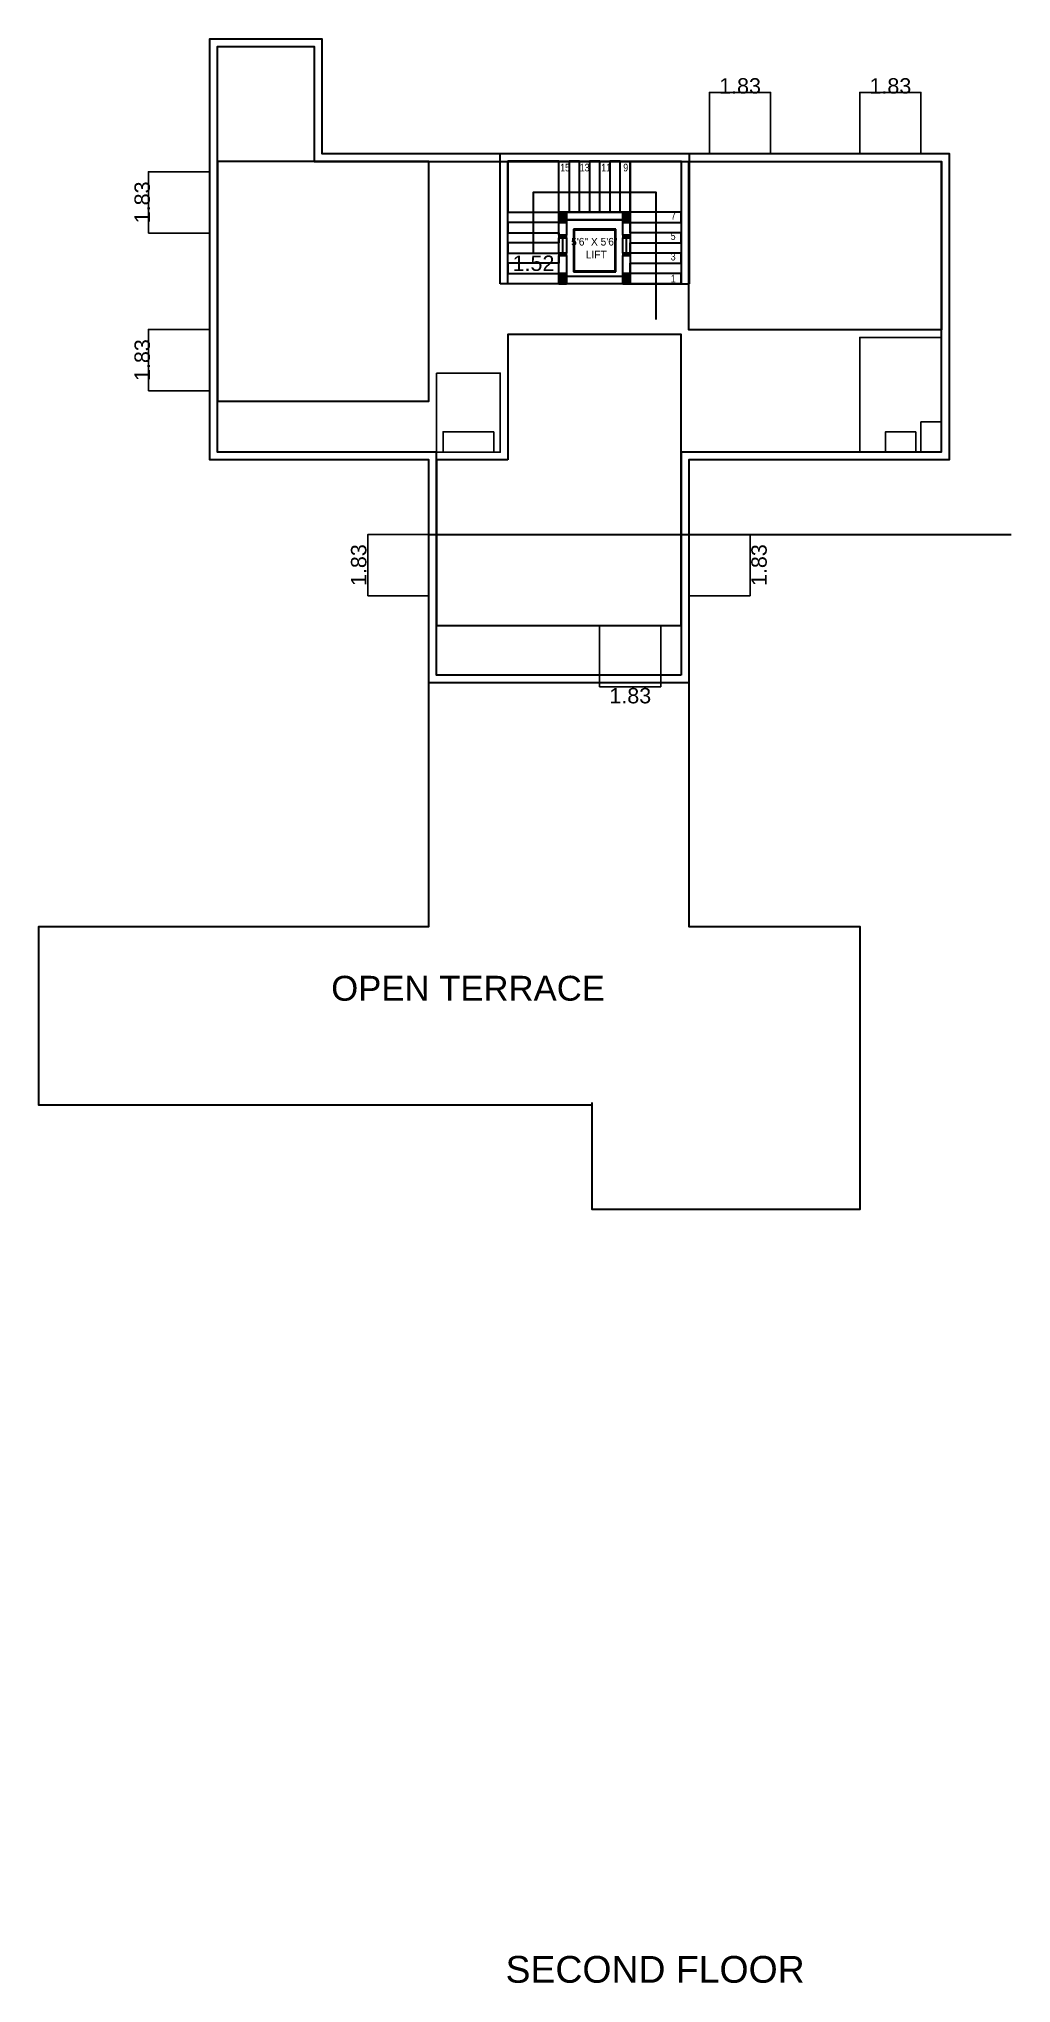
# Model space of a CAD drawing. Header units: metres. Extents: x 1738 to 2075, y -536 to -356.
# Drawn here: x 1966.4 to 1995.4, y -517.7 to -459.6 of the extents above; entities that cross this region are included whole.
import ezdxf

# ---------------------------------------------------------------- set-up
doc = ezdxf.new("R2010")
doc.units = ezdxf.units.M
doc.header["$MEASUREMENT"] = 0
doc.header["$PDMODE"] = 98
for name, color, linetype in [('BLK_1_FLR_2_BLT_UP_AREA', 1, 'Continuous'), ('BLK_1_FLR_2_REGULAR_ROOM_16', 117, 'Continuous'), ('BLK_1_FLR_2_REGULAR_ROOM_17', 117, 'Continuous'), ('BLK_1_FLR_2_REGULAR_ROOM_18', 117, 'Continuous'), ('BLK_1_FLR_2_ROOM_16_LIGHT_VENTILATION_1', 1, 'Continuous'), ('BLK_1_FLR_2_ROOM_16_LIGHT_VENTILATION_2', 1, 'Continuous'), ('BLK_1_FLR_2_ROOM_17_LIGHT_VENTILATION_1', 1, 'Continuous'), ('BLK_1_FLR_2_ROOM_17_LIGHT_VENTILATION_2', 1, 'Continuous'), ('BLK_1_FLR_2_ROOM_17_LIGHT_VENTILATION_3', 1, 'Continuous'), ('BLK_1_FLR_2_ROOM_18_LIGHT_VENTILATION_1', 1, 'Continuous'), ('BLK_1_FLR_2_ROOM_18_LIGHT_VENTILATION_2', 1, 'Continuous'), ('BLK_1_FLR_2_WC_BATH', 3, 'Continuous'), ('TOILET_VENTILATION', 6, 'Continuous')]:
    doc.layers.add(name, color=color, linetype=linetype)
doc.layers.add('BLK_1_LVL_2_BLDG_FOOT_PRINT', color=1, linetype='Continuous', lineweight=0)
doc.styles.add('16PT5', font='ARIALN.TTF', dxfattribs={"height": 8})
doc.styles.add('Century Gothic', font='GOTHIC.TTF')
doc.styles.get("Standard").update_dxf_attribs({"font": 'arial.ttf'})
doc.dimstyles.get("Standard").update_dxf_attribs({"dimtxt": 0.46, "dimasz": 0.1, "dimexe": 0.15, "dimexo": 0, "dimgap": 0.09, "dimtad": 0, "dimzin": 0, "dimdsep": 46, "dimtxsty": 'Standard', "dimcen": 0.09, "dimse1": 1, "dimse2": 1, "dimsd1": 1, "dimsd2": 1, "dimadec": 0, "dimazin": 0, "dimtfac": 1, "dimtix": 1, "dimtofl": 0, "dimtmove": 0, "dimatfit": 3, "dimfxl": 0, "dimtolj": 1, "dimtzin": 0, "dimarcsym": 0})

msp = doc.modelspace()

# ---------------------------------------------------------------- texts
at = {"lineweight": 30}
for s, height, style, p in [('15', 0.2286, '16PT5', (1981.967, -463.554)), ('13', 0.2286, '16PT5', (1982.551, -463.554)), ('11', 0.2286, '16PT5', (1983.192, -463.555)), ('9', 0.229, '16PT5', (1983.851, -463.554)), ('7', 0.229, '16PT5', (1985.276, -464.998)), ('5\'6" X 5\'6"', 0.2286, 'Century Gothic', (1982.293, -465.77)), ('5', 0.229, '16PT5', (1985.268, -465.604)), ('LIFT', 0.2286, 'Century Gothic', (1982.73, -466.154)), ('3', 0.229, '16PT5', (1985.27, -466.215)), ('1', 0.229, '16PT5', (1985.272, -466.873))]:
    msp.add_text(s, height=height, dxfattribs=dict(at, style=style)).set_placement(p)
msp.add_text('OPEN TERRACE', height=0.74224, dxfattribs=at).set_placement((1975.122, -488.331))
at = {"layer": 'BLK_1_FLR_2_BLT_UP_AREA', "lineweight": 30}
msp.add_text('SECOND FLOOR', height=0.8, dxfattribs=at).set_placement((1980.332, -517.672))

# ---------------------------------------------------------------- blocks, each defined once
blk = doc.blocks.new('*D61')
at = {"layer": 'DEFPOINTS', "color": 0, "lineweight": 30}
for p in [(1980.405, -466.301), (1980.405, -466.301), (1981.928, -466.301)]:
    blk.add_point(p, dxfattribs=at)
at = {"color": 0, "lineweight": 30, "insert": (1981.167, -466.301), "char_height": 0.46, "attachment_point": 5}
blk.add_mtext('\\A1;1.52', dxfattribs=at)
blk = doc.blocks.new('*D89')
at = {"layer": 'DEFPOINTS', "color": 0, "lineweight": 30}
for p in [(1969.659, -468.278), (1969.475, -470.108), (1969.659, -470.108)]:
    blk.add_point(p, dxfattribs=at)
at = {"layer": 'BLK_1_FLR_2_ROOM_16_LIGHT_VENTILATION_1', "color": 0, "insert": (1969.475, -469.193), "char_height": 0.46, "attachment_point": 5, "rotation": 90}
blk.add_mtext('\\A1;1.83', dxfattribs=at)
blk = doc.blocks.new('*D90')
at = {"layer": 'DEFPOINTS', "color": 0, "lineweight": 30}
for p in [(1976.212, -474.403), (1975.945, -476.233), (1976.212, -476.233)]:
    blk.add_point(p, dxfattribs=at)
at = {"layer": 'BLK_1_FLR_2_ROOM_17_LIGHT_VENTILATION_1', "color": 0, "insert": (1975.945, -475.318), "char_height": 0.46, "attachment_point": 5, "rotation": 90}
blk.add_mtext('\\A1;1.83', dxfattribs=at)
blk = doc.blocks.new('*D91')
at = {"layer": 'DEFPOINTS', "color": 0, "lineweight": 30}
for p in [(1986.426, -461.003), (1986.426, -461.194), (1988.256, -461.194)]:
    blk.add_point(p, dxfattribs=at)
at = {"layer": 'BLK_1_FLR_2_ROOM_18_LIGHT_VENTILATION_1', "color": 0, "insert": (1987.341, -461.003), "char_height": 0.46, "attachment_point": 5}
blk.add_mtext('\\A1;1.83', dxfattribs=at)
blk = doc.blocks.new('*D92')
at = {"layer": 'DEFPOINTS', "color": 0, "lineweight": 30}
for p in [(1969.659, -463.565), (1969.475, -465.395), (1969.659, -465.395)]:
    blk.add_point(p, dxfattribs=at)
at = {"layer": 'BLK_1_FLR_2_ROOM_16_LIGHT_VENTILATION_2', "color": 0, "insert": (1969.475, -464.48), "char_height": 0.46, "attachment_point": 5, "rotation": 90}
blk.add_mtext('\\A1;1.83', dxfattribs=at)
blk = doc.blocks.new('*D93')
at = {"layer": 'DEFPOINTS', "color": 0, "lineweight": 30}
for p in [(1983.145, -478.954), (1984.975, -478.954), (1984.975, -479.221)]:
    blk.add_point(p, dxfattribs=at)
at = {"layer": 'BLK_1_FLR_2_ROOM_17_LIGHT_VENTILATION_2', "color": 0, "insert": (1984.06, -479.221), "char_height": 0.46, "attachment_point": 5}
blk.add_mtext('\\A1;1.83', dxfattribs=at)
blk = doc.blocks.new('*D94')
at = {"layer": 'DEFPOINTS', "color": 0, "lineweight": 30}
for p in [(1990.919, -461.003), (1990.919, -461.194), (1992.749, -461.194)]:
    blk.add_point(p, dxfattribs=at)
at = {"layer": 'BLK_1_FLR_2_ROOM_18_LIGHT_VENTILATION_2', "color": 0, "insert": (1991.834, -461.003), "char_height": 0.46, "attachment_point": 5}
blk.add_mtext('\\A1;1.83', dxfattribs=at)
blk = doc.blocks.new('*D95')
at = {"layer": 'DEFPOINTS', "color": 0, "lineweight": 30}
for p in [(1987.645, -474.403), (1987.645, -476.233), (1987.912, -476.233)]:
    blk.add_point(p, dxfattribs=at)
at = {"layer": 'BLK_1_FLR_2_ROOM_17_LIGHT_VENTILATION_3', "color": 0, "insert": (1987.912, -475.318), "char_height": 0.46, "attachment_point": 5, "rotation": 90}
blk.add_mtext('\\A1;1.83', dxfattribs=at)

# ---------------------------------------------------------------- dimensions: what is measured, and where the dimension line sits
at = {"lineweight": 30}
dim = msp.add_aligned_dim(p1=(1981.928, -466.301), p2=(1980.405, -466.301), distance=0, dimstyle='Standard', override={"dimatfit": 2}, dxfattribs=at)
dim.commit()
dim.dimension.update_dxf_attribs({"geometry": '*D61', "text_midpoint": (1981.167, -466.301)})
at = {"layer": 'BLK_1_FLR_2_ROOM_16_LIGHT_VENTILATION_1', "color": 232}
dim = msp.add_linear_dim(base=(1969.475, -470.108), p1=(1969.659, -468.278), p2=(1969.659, -470.108), angle=90, dimstyle='Standard', dxfattribs=at)
dim.commit()
dim.dimension.update_dxf_attribs({"geometry": '*D89', "text_midpoint": (1969.475, -469.193)})
at = {"layer": 'BLK_1_FLR_2_ROOM_16_LIGHT_VENTILATION_2', "color": 232}
dim = msp.add_linear_dim(base=(1969.475, -465.395), p1=(1969.659, -463.565), p2=(1969.659, -465.395), angle=90, dimstyle='Standard', dxfattribs=at)
dim.commit()
dim.dimension.update_dxf_attribs({"geometry": '*D92', "text_midpoint": (1969.475, -464.48)})
at = {"layer": 'BLK_1_FLR_2_ROOM_17_LIGHT_VENTILATION_1', "color": 232}
dim = msp.add_linear_dim(base=(1975.945, -476.233), p1=(1976.212, -474.403), p2=(1976.212, -476.233), angle=90, dimstyle='Standard', dxfattribs=at)
dim.commit()
dim.dimension.update_dxf_attribs({"geometry": '*D90', "text_midpoint": (1975.945, -475.318)})
at = {"layer": 'BLK_1_FLR_2_ROOM_17_LIGHT_VENTILATION_2', "color": 232}
dim = msp.add_linear_dim(base=(1984.975, -479.221), p1=(1983.145, -478.954), p2=(1984.975, -478.954), angle=180, dimstyle='Standard', dxfattribs=at)
dim.commit()
dim.dimension.update_dxf_attribs({"geometry": '*D93', "text_midpoint": (1984.06, -479.221)})
at = {"layer": 'BLK_1_FLR_2_ROOM_17_LIGHT_VENTILATION_3', "color": 232}
dim = msp.add_linear_dim(base=(1987.912, -476.233), p1=(1987.645, -474.403), p2=(1987.645, -476.233), angle=90, dimstyle='Standard', dxfattribs=at)
dim.commit()
dim.dimension.update_dxf_attribs({"geometry": '*D95', "text_midpoint": (1987.912, -475.318)})
at = {"layer": 'BLK_1_FLR_2_ROOM_18_LIGHT_VENTILATION_1', "color": 232}
dim = msp.add_linear_dim(base=(1986.426, -461.003), p1=(1988.256, -461.194), p2=(1986.426, -461.194), dimstyle='Standard', dxfattribs=at)
dim.commit()
dim.dimension.update_dxf_attribs({"geometry": '*D91', "text_midpoint": (1987.341, -461.003)})
at = {"layer": 'BLK_1_FLR_2_ROOM_18_LIGHT_VENTILATION_2', "color": 232}
dim = msp.add_linear_dim(base=(1990.919, -461.003), p1=(1992.749, -461.194), p2=(1990.919, -461.194), dimstyle='Standard', dxfattribs=at)
dim.commit()
dim.dimension.update_dxf_attribs({"geometry": '*D94', "text_midpoint": (1991.834, -461.003)})

# ---------------------------------------------------------------- hatches: boundary and pattern name
at = {"lineweight": 30}
h = msp.add_hatch(dxfattribs=at)
h.set_pattern_fill('ANSI31', color=256, scale=0.0127, angle=360, style=0)
h.set_pattern_definition([(45, (2682.018653, 2339.949736), (-0.0285123132, 0.0285123132), [])])
h.paths.add_polyline_path([(1982.157, -464.777), (1981.928, -464.777), (1981.928, -465.082), (1982.157, -465.082)])
h = msp.add_hatch(dxfattribs=at)
h.set_pattern_fill('ANSI31', color=256, scale=0.0127, angle=360, style=0)
h.set_pattern_definition([(45, (2680.113653, 2339.949736), (-0.0285123132, 0.0285123132), [])])
h.paths.add_polyline_path([(1984.062, -464.777), (1983.833, -464.777), (1983.833, -465.082), (1984.062, -465.082)])
h = msp.add_hatch(color=256, dxfattribs=at)
h.dxf.hatch_style = 1
h.paths.add_polyline_path([(1982.157, -465.463), (1981.928, -465.463), (1981.928, -465.539), (1982.157, -465.539)])
h = msp.add_hatch(color=256, dxfattribs=at)
h.dxf.hatch_style = 1
h.paths.add_polyline_path([(1984.062, -465.463), (1983.833, -465.463), (1983.833, -465.539), (1984.062, -465.539)])
h = msp.add_hatch(color=256, dxfattribs=at)
h.dxf.hatch_style = 1
h.paths.add_polyline_path([(1982.157, -465.996), (1981.928, -465.996), (1981.928, -466.072), (1982.157, -466.072)])
h = msp.add_hatch(color=256, dxfattribs=at)
h.dxf.hatch_style = 1
h.paths.add_polyline_path([(1984.062, -465.996), (1983.833, -465.996), (1983.833, -466.072), (1984.062, -466.072)])
h = msp.add_hatch(dxfattribs=at)
h.set_pattern_fill('ANSI31', color=256, scale=0.0127, angle=360, style=0)
h.set_pattern_definition([(45, (2682.018653, 2341.626136), (-0.0285123132, 0.0285123132), [])])
h.paths.add_polyline_path([(1982.157, -466.606), (1981.928, -466.606), (1981.928, -466.911), (1982.157, -466.911)])
h = msp.add_hatch(dxfattribs=at)
h.set_pattern_fill('ANSI31', color=256, scale=0.0127, angle=360, style=0)
h.set_pattern_definition([(45, (2680.113653, 2341.626136), (-0.0285123132, 0.0285123132), [])])
h.paths.add_polyline_path([(1984.062, -466.606), (1983.833, -466.606), (1983.833, -466.911), (1984.062, -466.911)])

# ---------------------------------------------------------------- linework, layer by layer
for p, q in [((1980.175, -466.911), (1980.175, -463.024)), ((1980.175, -463.024), (1985.816, -463.024)), ((1985.816, -463.024), (1985.816, -466.911)), ((1981.928, -465.463), (1981.928, -464.777)), ((1981.928, -464.777), (1984.062, -464.777)), ((1983.833, -465.006), (1982.157, -465.006)), ((1982.157, -465.006), (1982.157, -465.463)), ((1983.63, -465.285), (1982.36, -465.285)), ((1982.36, -465.285), (1982.36, -466.555)), ((1983.63, -466.555), (1983.63, -465.285)), ((1983.833, -465.463), (1983.833, -465.006)), ((1984.062, -464.777), (1984.062, -465.463)), ((1982.157, -465.463), (1981.928, -465.463)), ((1983.605, -465.31), (1982.386, -465.31)), ((1982.386, -465.31), (1982.386, -466.53)), ((1983.605, -466.53), (1983.605, -465.31)), ((1984.062, -465.463), (1983.833, -465.463)), ((1981.928, -466.911), (1981.928, -466.072)), ((1981.928, -466.072), (1982.157, -466.072)), ((1982.157, -466.072), (1982.157, -466.911)), ((1983.833, -466.911), (1983.833, -466.072)), ((1983.833, -466.072), (1984.062, -466.072)), ((1984.062, -466.072), (1984.062, -466.911)), ((1980.405, -466.911), (1980.175, -466.911)), ((1982.157, -466.911), (1981.928, -466.911)), ((1982.157, -466.682), (1983.833, -466.682)), ((1982.157, -466.911), (1982.157, -466.682)), ((1983.833, -466.911), (1982.157, -466.911)), ((1982.36, -466.555), (1983.63, -466.555)), ((1982.386, -466.53), (1983.605, -466.53)), ((1983.833, -466.682), (1983.833, -466.911)), ((1984.062, -466.911), (1983.833, -466.911)), ((1985.586, -466.911), (1985.816, -466.911)), ((1978.042, -474.403), (1995.444, -474.403))]:
    msp.add_line(p, q, dxfattribs=at)
for points in [[(1982.919, -491.454), (1966.384, -491.454), (1966.384, -486.119), (1978.042, -486.119), (1978.042, -472.174), (1971.489, -472.174), (1971.489, -467.296), (1971.489, -459.595), (1974.842, -459.595), (1974.842, -463.024), (1993.587, -463.024), (1993.587, -472.174), (1985.815, -472.174), (1985.815, -486.119), (1990.92, -486.119), (1990.92, -494.569), (1982.919, -494.569), (1982.919, -491.371)], [(1981.166, -466.002), (1981.166, -464.173), (1984.824, -464.173), (1984.824, -467.983)], [(1982.043, -465.996), (1982.043, -465.539)], [(1983.948, -465.996), (1983.948, -465.539)]]:
    msp.add_lwpolyline(points, dxfattribs=at)
for points in [[(1985.585, -478.606), (1978.272, -478.606), (1978.272, -471.944), (1971.719, -471.944), (1971.719, -459.825), (1974.612, -459.825), (1974.612, -463.254), (1993.357, -463.254), (1993.357, -471.944), (1985.585, -471.944)], [(1981.928, -463.253), (1980.404, -463.253), (1980.404, -464.777), (1981.928, -464.777)], [(1985.586, -466.911), (1980.405, -466.911), (1980.405, -463.254), (1985.586, -463.254)], [(1982.233, -463.253), (1982.233, -464.777), (1981.928, -464.777), (1981.928, -463.253)], [(1982.233, -463.253), (1982.233, -464.777), (1982.538, -464.777), (1982.538, -463.253)], [(1982.843, -463.253), (1982.843, -464.777), (1982.538, -464.777), (1982.538, -463.253)], [(1982.843, -463.253), (1982.843, -464.777), (1983.148, -464.777), (1983.148, -463.253)], [(1983.452, -463.253), (1983.452, -464.777), (1983.148, -464.777), (1983.148, -463.253)], [(1983.452, -463.253), (1983.452, -464.777), (1983.757, -464.777), (1983.757, -463.253)], [(1984.062, -463.253), (1984.062, -464.777), (1983.757, -464.777), (1983.757, -463.253)], [(1985.586, -464.777), (1984.062, -464.777), (1984.062, -463.253), (1985.586, -463.253)], [(1980.404, -464.777), (1981.928, -464.777), (1981.928, -465.082), (1980.404, -465.082)], [(1980.404, -465.387), (1981.928, -465.387), (1981.928, -465.082), (1980.404, -465.082)], [(1982.157, -465.463), (1981.928, -465.463), (1981.928, -464.777), (1982.157, -464.777)], [(1982.157, -464.777), (1981.928, -464.777), (1981.928, -465.082), (1982.157, -465.082)], [(1983.833, -464.777), (1982.157, -464.777), (1982.157, -465.006), (1983.833, -465.006)], [(1984.062, -465.463), (1983.833, -465.463), (1983.833, -464.777), (1984.062, -464.777)], [(1984.062, -464.777), (1983.833, -464.777), (1983.833, -465.082), (1984.062, -465.082)], [(1985.586, -464.777), (1984.062, -464.777), (1984.062, -465.082), (1985.586, -465.082)], [(1985.586, -465.387), (1984.062, -465.387), (1984.062, -465.082), (1985.586, -465.082)], [(1980.404, -465.387), (1981.928, -465.387), (1981.928, -465.691), (1980.404, -465.691)], [(1980.404, -465.996), (1981.928, -465.996), (1981.928, -465.691), (1980.404, -465.691)], [(1982.157, -465.463), (1981.928, -465.463), (1981.928, -465.539), (1982.157, -465.539)], [(1981.928, -465.996), (1981.928, -465.539), (1982.157, -465.539), (1982.157, -465.996)], [(1984.062, -465.463), (1983.833, -465.463), (1983.833, -465.539), (1984.062, -465.539)], [(1983.833, -465.996), (1983.833, -465.539), (1984.062, -465.539), (1984.062, -465.996)], [(1985.586, -465.387), (1984.062, -465.387), (1984.062, -465.691), (1985.586, -465.691)], [(1985.586, -465.996), (1984.062, -465.996), (1984.062, -465.691), (1985.586, -465.691)], [(1980.404, -465.996), (1981.928, -465.996), (1981.928, -466.301), (1980.404, -466.301)], [(1980.404, -466.606), (1981.928, -466.606), (1981.928, -466.301), (1980.404, -466.301)], [(1982.157, -465.996), (1981.928, -465.996), (1981.928, -466.072), (1982.157, -466.072)], [(1982.157, -466.911), (1981.928, -466.911), (1981.928, -466.072), (1982.157, -466.072)], [(1984.062, -465.996), (1983.833, -465.996), (1983.833, -466.072), (1984.062, -466.072)], [(1984.062, -466.911), (1983.833, -466.911), (1983.833, -466.072), (1984.062, -466.072)], [(1985.586, -465.996), (1984.062, -465.996), (1984.062, -466.301), (1985.586, -466.301)], [(1985.586, -466.606), (1984.062, -466.606), (1984.062, -466.301), (1985.586, -466.301)], [(1980.404, -466.606), (1981.928, -466.606), (1981.928, -466.911), (1980.404, -466.911)], [(1982.157, -466.606), (1981.928, -466.606), (1981.928, -466.911), (1982.157, -466.911)], [(1984.062, -466.606), (1983.833, -466.606), (1983.833, -466.911), (1984.062, -466.911)], [(1985.586, -466.606), (1984.062, -466.606), (1984.062, -466.911), (1985.586, -466.911)]]:
    msp.add_lwpolyline(points, close=True, dxfattribs=at)
at = {"layer": 'BLK_1_FLR_2_BLT_UP_AREA', "color": 1, "lineweight": 30}
msp.add_lwpolyline([(1985.815, -478.836), (1978.042, -478.836), (1978.042, -472.174), (1971.489, -472.174), (1971.489, -459.595), (1974.842, -459.595), (1974.842, -463.024), (1993.587, -463.024), (1993.587, -472.174), (1985.815, -472.174), (1985.815, -478.836)], dxfattribs=at)
at = {"layer": 'BLK_1_FLR_2_REGULAR_ROOM_16', "color": 1, "lineweight": 30}
msp.add_lwpolyline([(1971.72, -470.418), (1978.042, -470.418), (1978.042, -463.255), (1971.72, -463.255)], close=True, dxfattribs=at)
at = {"layer": 'BLK_1_FLR_2_REGULAR_ROOM_17', "color": 1, "lineweight": 30}
msp.add_lwpolyline([(1980.405, -472.176), (1978.273, -472.176), (1978.273, -477.124), (1985.585, -477.124), (1985.585, -468.432), (1980.405, -468.432)], close=True, dxfattribs=at)
at = {"layer": 'BLK_1_FLR_2_REGULAR_ROOM_18', "color": 1, "lineweight": 30}
msp.add_lwpolyline([(1985.815, -463.254), (1993.359, -463.254), (1993.359, -468.284), (1985.815, -468.284)], close=True, dxfattribs=at)
at = {"layer": 'BLK_1_FLR_2_ROOM_16_LIGHT_VENTILATION_1', "color": 1}
msp.add_lwpolyline([(1969.659, -470.108), (1971.489, -470.108), (1971.489, -468.278), (1969.659, -468.278)], close=True, dxfattribs=at)
at = {"layer": 'BLK_1_FLR_2_ROOM_16_LIGHT_VENTILATION_2', "color": 1}
msp.add_lwpolyline([(1969.659, -465.395), (1971.489, -465.395), (1971.489, -463.565), (1969.659, -463.565)], close=True, dxfattribs=at)
at = {"layer": 'BLK_1_FLR_2_ROOM_17_LIGHT_VENTILATION_1', "color": 1}
msp.add_lwpolyline([(1976.212, -476.233), (1978.042, -476.233), (1978.042, -474.403), (1976.212, -474.403)], close=True, dxfattribs=at)
at = {"layer": 'BLK_1_FLR_2_ROOM_17_LIGHT_VENTILATION_2', "color": 1}
msp.add_lwpolyline([(1984.975, -478.954), (1984.975, -477.124), (1983.145, -477.124), (1983.145, -478.954)], close=True, dxfattribs=at)
at = {"layer": 'BLK_1_FLR_2_ROOM_17_LIGHT_VENTILATION_3', "color": 1}
msp.add_lwpolyline([(1987.645, -476.233), (1985.815, -476.233), (1985.815, -474.403), (1987.645, -474.403)], close=True, dxfattribs=at)
at = {"layer": 'BLK_1_FLR_2_ROOM_18_LIGHT_VENTILATION_1', "color": 1}
msp.add_lwpolyline([(1986.426, -463.024), (1988.256, -463.024), (1988.256, -461.194), (1986.426, -461.194)], close=True, dxfattribs=at)
at = {"layer": 'BLK_1_FLR_2_ROOM_18_LIGHT_VENTILATION_2', "color": 1}
msp.add_lwpolyline([(1990.919, -463.024), (1992.749, -463.024), (1992.749, -461.194), (1990.919, -461.194)], close=True, dxfattribs=at)
at = {"layer": 'BLK_1_FLR_2_WC_BATH', "color": 3}
for points in [[(1990.921, -471.948), (1993.358, -471.948), (1993.358, -468.513), (1990.921, -468.513)], [(1978.27, -469.578), (1980.176, -469.578), (1980.176, -471.944), (1978.27, -471.944)]]:
    msp.add_lwpolyline(points, close=True, dxfattribs=at)
at = {"layer": 'BLK_1_LVL_2_BLDG_FOOT_PRINT', "color": 1, "lineweight": 30}
msp.add_lwpolyline([(1985.815, -478.836), (1978.042, -478.836), (1978.042, -472.174), (1971.489, -472.174), (1971.489, -459.595), (1974.842, -459.595), (1974.842, -463.024), (1993.587, -463.024), (1993.587, -472.174), (1985.815, -472.174), (1985.815, -479.179)], dxfattribs=at)
at = {"layer": 'TOILET_VENTILATION', "color": 6}
for points in [[(1992.748, -471.038), (1992.748, -471.948), (1993.358, -471.948), (1993.358, -471.038)], [(1979.983, -471.334), (1978.463, -471.334), (1978.463, -471.944), (1979.983, -471.944)], [(1992.594, -471.338), (1991.684, -471.338), (1991.684, -471.948), (1992.594, -471.948)]]:
    msp.add_lwpolyline(points, close=True, dxfattribs=at)

msp.set_redraw_order([(e.dxf.handle, doc.entitydb.next_handle()) for e in msp.query("TEXT MTEXT ATTDEF DIMENSION ARC_DIMENSION")])  # texts and dimensions are drawn at this point

doc.saveas('drawing.dxf')
